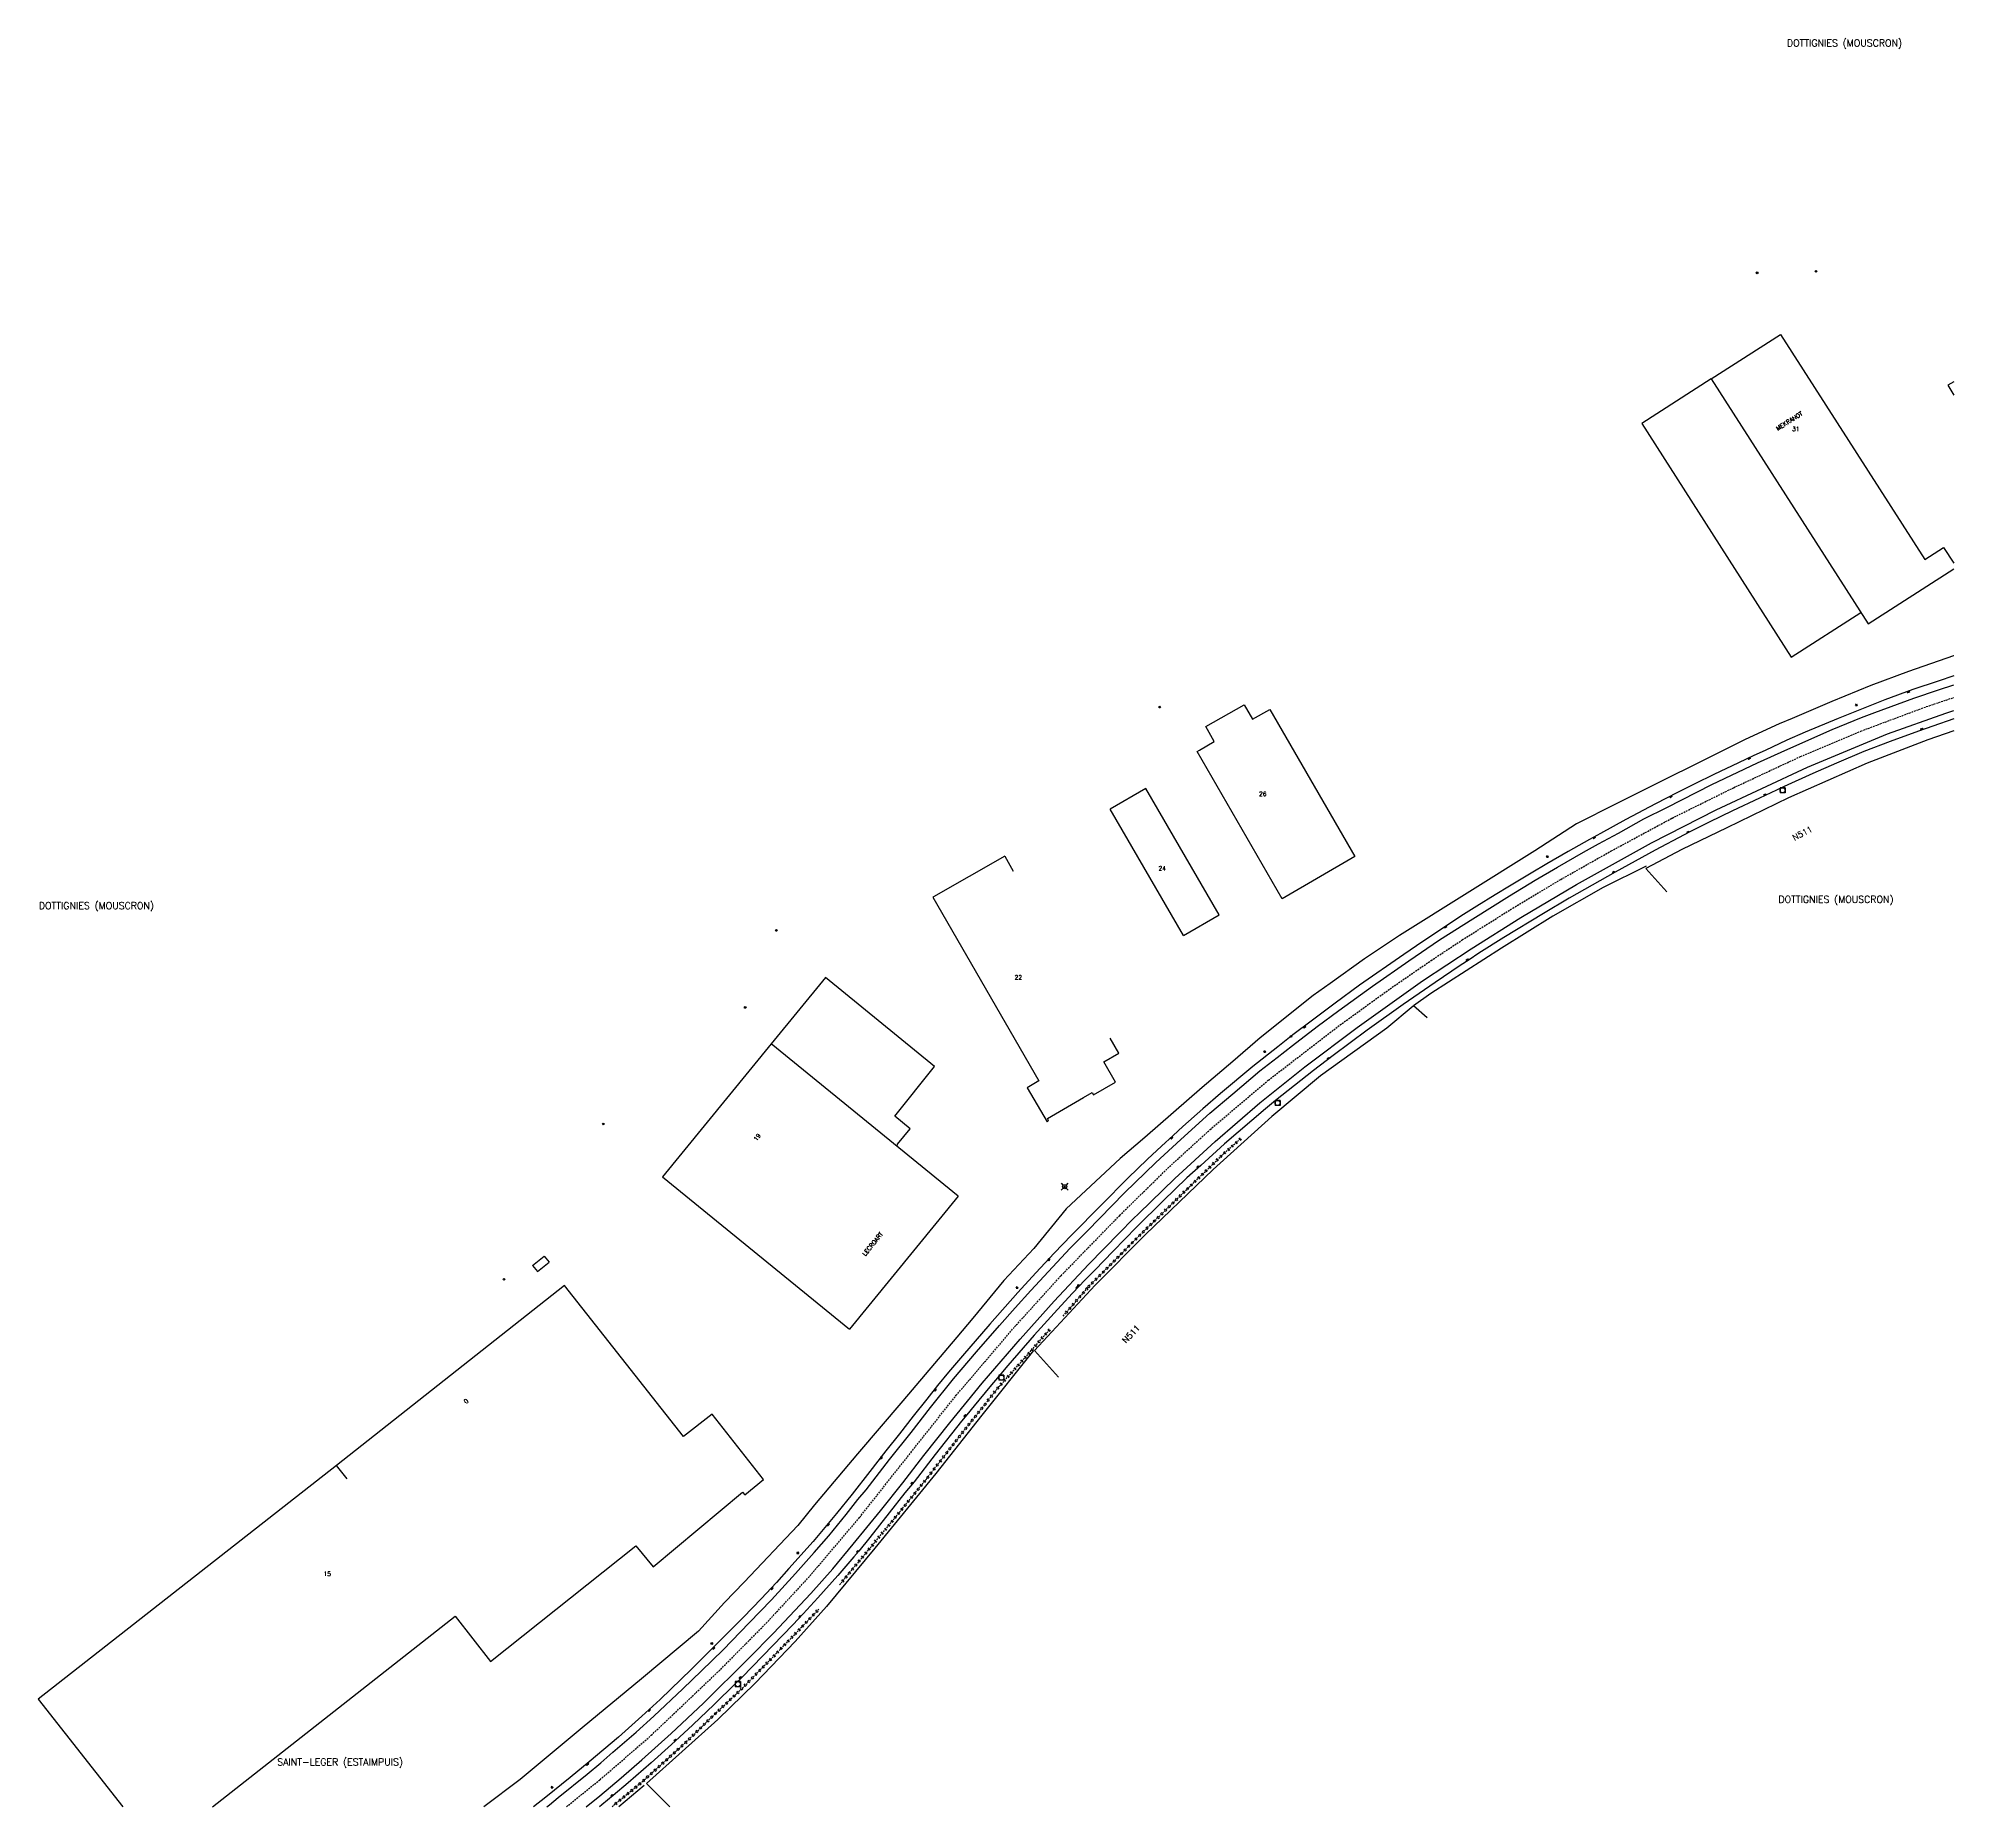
# Model space of a CAD drawing. Header units: millimetres. Extents: x 75000 to 76000, y 157000 to 157843.
# Drawn here: x 75443 to 76000, y 157000 to 157515 of the extents above; entities that cross this region are included whole.
import ezdxf
from ezdxf.enums import TextEntityAlignment as Align

# ---------------------------------------------------------------- set-up
doc = ezdxf.new("R2010")
doc.units = ezdxf.units.MM
doc.linetypes.add('DASHED', pattern=[0.75, 0.5, -0.25])
doc.layers.get('0').update_dxf_attribs({"linetype": 'CONTINUOUS'})
for name, color, linetype in [('W0001', 6, 'DASHED'), ('W0006', 2, 'CONTINUOUS'), ('W0008', 7, 'CONTINUOUS'), ('W0100', 7, 'CONTINUOUS'), ('w0101', 7, 'CONTINUOUS'), ('w0220', 5, 'DASHED'), ('w0221', 2, 'CONTINUOUS'), ('w0330', 7, 'CONTINUOUS'), ('W0400', 7, 'CONTINUOUS'), ('W0420', 7, 'CONTINUOUS'), ('w0431', 7, 'CONTINUOUS'), ('w0476', 7, 'CONTINUOUS'), ('w0850', 7, 'CONTINUOUS'), ('W0856', 7, 'CONTINUOUS'), ('W0980', 7, 'CONTINUOUS'), ('w0984', 7, 'CONTINUOUS'), ('W0989', 7, 'CONTINUOUS'), ('W0991', 7, 'CONTINUOUS')]:
    doc.layers.add(name, color=color, linetype=linetype)
doc.styles.get("Standard").update_dxf_attribs({"font": 'romans.shx', "width": 0.85})

# ---------------------------------------------------------------- blocks, each defined once
blk = doc.blocks.new('T400')
for p, q in [((-0.15, 0.3), (0.15, 0.3)), ((-0.15, -0.25), (-0.15, 0.3)), ((-0.15, 0.15), (0.15, 0.15)), ((-0.15, 0), (0.15, 0)), ((0.15, 0.3), (0.15, -0.25)), ((-0.15, -0.15), (0.15, -0.15)), ((-0.15, -0.25), (-0.15, -0.3)), ((-0.15, -0.3), (0.15, -0.3)), ((0.15, -0.3), (0.15, -0.25))]:
    blk.add_line(p, q)
blk = doc.blocks.new('T420')
for p, q in [((0.75, 0.75), (-0.75, 0.75)), ((-0.75, 0.75), (-0.75, -0.75)), ((0.75, 0.75), (0.75, -0.75)), ((0.75, -0.75), (-0.75, -0.75))]:
    blk.add_line(p, q)
blk.add_ellipse((0, 0), major_axis=(-0.53, 0.53), ratio=1, start_param=3.926991, end_param=10.210176)
blk = doc.blocks.new('T850')
for p, q in [((-0.25, -0.15), (0, 0.32)), ((0, 0.32), (0.25, -0.15)), ((-0.25, -0.15), (0.25, -0.15))]:
    blk.add_line(p, q)
for major_axis in [(-0.106, 0.106), (-0.0354, 0.0354), (-0.0236, 0.0236)]:
    blk.add_ellipse((0, 0), major_axis=major_axis, ratio=1, start_param=3.926991, end_param=10.210176)
blk = doc.blocks.new('T856')
for p, q in [((-0.125, 0), (0.125, 0)), ((0, 0.125), (0, -0.125))]:
    blk.add_line(p, q)
blk.add_ellipse((0, 0), major_axis=(-0.177, 0.177), ratio=1, start_param=3.9269908, end_param=10.2101761)
blk = doc.blocks.new('t220o')
at = {"color": 0, "linetype": 'Continuous'}
for p, q in [((-0.25, 0.25), (0.25, 0.25)), ((-0.25, -0.25), (0.25, -0.25))]:
    blk.add_line(p, q, dxfattribs=at)
blk = doc.blocks.new('T476')
at = {"color": 0, "linetype": 'ByBlock', "lineweight": -2}
for p, q in [((-1, 1), (-0.4, 0.4)), ((-0.2, 0.2), (0.2, -0.2)), ((-0.2, -0.2), (0.2, 0.2)), ((0.4, 0.4), (1, 1)), ((-0.4, -0.4), (-1, -1)), ((0.4, -0.4), (1, -1))]:
    blk.add_line(p, q, dxfattribs=at)
blk.add_circle((0, 0), 0.6, dxfattribs=at)

msp = doc.modelspace()

# ---------------------------------------------------------------- linework, layer by layer
at = {"layer": 'W0001'}
msp.add_lwpolyline([(75596.4, 157000), (75606.15, 157007.84), (75621.04, 157020.78), (75640.71, 157039.47), (75654.99, 157053.92), (75666.75, 157066.62), (75681.68, 157084.2), (75695.16, 157101.26), (75709.78, 157119.71), (75726.77, 157139.63), (75740.28, 157154.52), (75757.35, 157172.08), (75771.82, 157186.28), (75783.63, 157197.02), (75800.61, 157211.44), (75821.45, 157227.49), (75836.01, 157238.03), (75847.95, 157246.25), (75857, 157252.24), (75871.73, 157261.5), (75885.67, 157269.83), (75900.35, 157278.13), (75918.09, 157287.7), (75935.96, 157296.53), (75955.47, 157305.62), (75973.03, 157313.02), (75992.13, 157320.15), (76000, 157322.78)], dxfattribs=at)
at = {"layer": 'W0006'}
for points in [[(75590.72, 157000), (75591.48, 157000.56), (75593.93, 157002.63), (75602.4, 157009.46), (75606.34, 157012.75), (75609.92, 157015.87), (75616.68, 157021.71), (75621.83, 157026.35), (75630.27, 157034.31), (75635.72, 157039.58), (75641.95, 157045.66), (75649.54, 157053.47), (75656.01, 157060.22), (75663.03, 157067.86), (75668.48, 157074.02), (75672.68, 157078.87), (75677.74, 157085.04), (75681.2, 157089.42), (75683.58, 157092.22), (75690.42, 157101.05), (75696.64, 157108.94), (75702.33, 157116.16), (75709.04, 157124.51), (75715.68, 157132.32), (75722.34, 157140.07), (75726.91, 157145.17), (75731.46, 157150.2), (75742.97, 157162.51), (75747.87, 157167.48), (75758.74, 157178.6), (75767.89, 157187.46), (75775.1, 157194.18), (75783.6, 157201.84), (75790.22, 157207.49), (75798.16, 157214.1), (75803.21, 157218.06), (75807.58, 157221.55), (75814.83, 157227.02), (75821.08, 157231.7), (75830.93, 157238.82), (75841.43, 157246.16), (75850.36, 157252.23), (75860.11, 157258.38), (75870.73, 157265.1), (75878.25, 157269.61), (75884.75, 157273.42), (75892.28, 157277.79), (75896.63, 157280.19), (75902.5, 157283.34), (75909.87, 157287.46), (75916.54, 157290.79), (75929.66, 157297.45), (75942.94, 157303.77), (75951.76, 157307.75), (75964.69, 157313.49), (75973.14, 157316.98), (75977.03, 157318.45), (75988.43, 157322.56), (75995.58, 157325.04), (76000, 157326.49)], [(75602.12, 157000), (75606.05, 157003.16), (75612.27, 157008.37), (75618.29, 157013.59), (75626.88, 157021.32), (75636.29, 157030.16), (75649.39, 157043.08), (75656.62, 157050.49), (75667.49, 157062), (75673.84, 157069.24), (75679.82, 157076.35), (75687.71, 157086.11), (75694.21, 157094.22), (75700.41, 157102.22), (75707.89, 157111.73), (75717.32, 157123.23), (75728.35, 157136.03), (75738.27, 157147.16), (75748.25, 157157.74), (75757.26, 157167.04), (75761.29, 157171.06), (75762.89, 157172.66), (75773.35, 157182.82), (75785.08, 157193.57), (75798.08, 157204.78), (75811.22, 157215.27), (75826.41, 157226.77), (75845.49, 157240.31), (75859.59, 157249.69), (75874.1, 157258.77), (75890.26, 157268.34), (75912.04, 157280.5), (75930.88, 157290.08), (75957.43, 157302.53), (75980.78, 157312.24), (75997.7, 157318.24), (76000, 157318.98)]]:
    msp.add_lwpolyline(points, dxfattribs=at)
at = {"layer": 'W0008'}
for points in [[(76000, 157329.07), (75995.48, 157327.57), (75988.15, 157325.1), (75979.96, 157322.12), (75966.34, 157316.71), (75956.76, 157312.74), (75951.42, 157310.35), (75945.13, 157307.4), (75941.87, 157305.95), (75937.37, 157303.8), (75930.24, 157300.41), (75924.72, 157297.67), (75919.68, 157295.18), (75913.25, 157291.87), (75904.65, 157287.31), (75897.28, 157283.25), (75894.03, 157281.42), (75887.82, 157277.96), (75881.58, 157274.36), (75877.08, 157271.68), (75870.81, 157267.91), (75866.6, 157265.32), (75861.29, 157262.05), (75856.62, 157259.11), (75853.59, 157257.09), (75845.52, 157251.81), (75839.97, 157248.02), (75827.14, 157239.09), (75820.01, 157233.84), (75813.01, 157228.62), (75807.72, 157224.59), (75803.32, 157221.15), (75796.05, 157215.42), (75786.64, 157207.58), (75781.52, 157203.11), (75775.74, 157197.98), (75772.93, 157195.37), (75769.51, 157192.23), (75765.42, 157188.41), (75759.72, 157182.93), (75752.03, 157175.13), (75743.28, 157166.32), (75738.33, 157161.1), (75732.93, 157155.33), (75727.74, 157149.61), (75719.55, 157140.44), (75711.57, 157131.18), (75707.58, 157126.42), (75704.38, 157122.54), (75701.23, 157118.61), (75697.28, 157113.66), (75693.28, 157108.55), (75689.33, 157103.52), (75684.69, 157097.58), (75679.47, 157090.99), (75674.98, 157085.33), (75668.12, 157077.14), (75661.13, 157069.28), (75657.5, 157065.26), (75653.06, 157060.46), (75647.86, 157055.12), (75642.46, 157049.7), (75632.81, 157039.99), (75623.68, 157031.24), (75618.32, 157026.3), (75611.48, 157020.27), (75603.02, 157013.02), (75597.48, 157008.45), (75590.38, 157002.77), (75586.84, 157000)], [(76000, 157316.53), (75993.89, 157314.46), (75989.73, 157313.03), (75981.54, 157309.99), (75973.88, 157307.03), (75965.94, 157303.67), (75959.05, 157300.7), (75950.71, 157296.92), (75948.44, 157295.83), (75943.5, 157293.52), (75935.61, 157289.76), (75928.86, 157286.46), (75923.42, 157283.77), (75921.54, 157282.84), (75913.15, 157278.4), (75901.51, 157271.96), (75897.02, 157269.46), (75888.17, 157264.39), (75880.64, 157259.96), (75869.1, 157252.93), (75861.86, 157248.35), (75859.04, 157246.48), (75856.43, 157244.77), (75849.12, 157239.85), (75839.81, 157233.46), (75829.38, 157225.96), (75819.48, 157218.61), (75813.74, 157214.2), (75802.65, 157205.47), (75799.78, 157203.05), (75787.88, 157192.86), (75780.95, 157186.59), (75776.91, 157182.96), (75770.01, 157176.32), (75762.28, 157168.64), (75755.41, 157161.66), (75750.07, 157156.13), (75747.11, 157153.08), (75745.51, 157151.47), (75743.63, 157149.41), (75739.24, 157144.64), (75732.51, 157137.21), (75724.84, 157128.35), (75722.25, 157125.36), (75719.57, 157122.16), (75714.99, 157116.67), (75712.86, 157114.02), (75711.33, 157112.2), (75703.67, 157102.5), (75697.51, 157094.53), (75694.87, 157091.33), (75690.32, 157085.52), (75684.65, 157078.35), (75681.42, 157074.39), (75680.01, 157072.74), (75675.31, 157067.26), (75669.57, 157060.82), (75665.3, 157056.11), (75662.27, 157052.91), (75653.55, 157043.91), (75647.37, 157037.62), (75645.52, 157035.83), (75639.37, 157029.74), (75633.11, 157023.81), (75629.26, 157020.19), (75626.94, 157018.13), (75620.99, 157012.72), (75614.31, 157006.96), (75609.98, 157003.24), (75606.65, 157000.52), (75606.01, 157000)]]:
    msp.add_lwpolyline(points, dxfattribs=at)
at = {"layer": 'W0100'}
for points in [[(75929.46, 157415.47), (75909.3, 157402.51), (75952.69, 157334.56), (75972.96, 157347.55), (75972.96, 157347.55), (75972.96, 157347.55)], [(76000, 157414.67), (75998.32, 157413.7)], [(75998.32, 157413.7), (76000, 157410.8)], [(75804.6, 157264.24), (75779.88, 157307.11), (75780.55, 157307.49), (75784.88, 157309.97), (75782.41, 157314.31), (75793.54, 157320.67), (75795.99, 157316.44), (75801.01, 157319.31), (75825.79, 157276.5), (75804.6, 157264.23)], [(75764.95, 157296.28), (75754.59, 157290.32)], [(75786.26, 157259.55), (75764.95, 157296.28)], [(75775.9, 157253.56), (75754.59, 157290.32)], [(75723.89, 157276.61), (75703.19, 157264.8), (75703.02, 157264.7), (75733.86, 157211.26), (75730.44, 157209.2), (75736.2, 157199.32), (75736.68, 157199.64), (75736.32, 157200.28), (75746.84, 157206.36), (75749.34, 157207.81), (75749.73, 157207.14), (75756.17, 157210.89), (75752.75, 157216.77), (75757.08, 157219.29)], [(75723.89, 157276.61), (75726.37, 157272.27)], [(75775.9, 157253.56), (75786.26, 157259.55)], [(75692.61, 157192.09), (75692.68, 157192.78), (75696.36, 157197.25), (75691.89, 157200.93), (75703.48, 157215.37), (75671.72, 157241.3), (75655.92, 157221.99)], [(75757.08, 157219.29), (75754.56, 157223.61)], [(75653.69, 157095.26), (75638.74, 157114.22), (75630.45, 157107.71), (75595.85, 157151.65), (75529.48, 157099.32)], [(75529.48, 157099.32), (75442.72, 157031.3), (75467.32, 157000)], [(75532.57, 157095.4), (75529.48, 157099.32)], [(75493.41, 157000), (75563.97, 157055.47), (75574.33, 157042.3), (75616.53, 157075.88), (75621.65, 157069.76), (75647.62, 157091.5), (75648.27, 157090.72), (75653.69, 157095.26)]]:
    msp.add_lwpolyline(points, dxfattribs=at)
at = {"layer": 'w0101'}
for points in [[(75929.46, 157415.47), (75949.64, 157428.37), (75991.56, 157362.95), (75997.04, 157366.45)], [(75929.46, 157415.47), (75975.07, 157344.24)], [(75997.04, 157366.45), (76000, 157361.86)], [(75975.07, 157344.24), (76000, 157360.22)], [(75655.92, 157221.99), (75624.35, 157183.28)], [(75710.33, 157177.65), (75655.92, 157221.99)], [(75624.35, 157183.28), (75678.7, 157138.95)], [(75710.33, 157177.65), (75678.7, 157138.95)]]:
    msp.add_lwpolyline(points, dxfattribs=at)
at = {"layer": 'w0220'}
for points in [[(75740.9, 157142.78), (75748.17, 157151.12), (75747.92, 157150.93), (75762.2, 157165.31), (75775.98, 157178.77), (75787.67, 157190.09), (75792.54, 157194.43)], [(75675.86, 157064.56), (75684.31, 157074.77), (75692.28, 157084.44), (75701.18, 157095.42), (75710.79, 157107.79), (75722.31, 157122.28), (75731.65, 157132.75), (75736.91, 157138.8)], [(75609.64, 157000), (75618.41, 157007.28), (75631.29, 157018.88), (75637.72, 157025.2), (75646.99, 157033.94), (75655.68, 157042.75), (75664.77, 157052.2), (75669.85, 157057.53)]]:
    msp.add_lwpolyline(points, dxfattribs=at)
at = {"layer": 'w0221'}
msp.add_lwpolyline([(76000, 157334.91), (75999.9, 157334.89), (75986.86, 157330.33), (75975.91, 157326.31), (75964.58, 157321.63), (75952.99, 157316.67), (75949.2, 157315.11), (75939.31, 157310.52), (75901.83, 157291.87), (75890.21, 157286.03), (75878.18, 157278.14), (75838.8, 157253.56), (75828.57, 157246.77), (75818.54, 157239.6), (75813.61, 157236.1), (75798.22, 157223.73), (75790.3, 157216.85), (75781.37, 157209.27), (75764.63, 157194.73), (75757.49, 157188.61), (75741.74, 157174.01), (75732.37, 157162.48), (75723.68, 157153.08), (75714.6, 157142.15), (75710, 157136.59), (75694.24, 157118.11), (75681.11, 157102.66), (75668.59, 157087.82), (75663.66, 157081.83), (75648.04, 157065.34), (75642.39, 157059.45), (75634.78, 157051.07), (75618.2, 157037.25), (75600.92, 157022.98), (75582.94, 157007.9), (75572.34, 157000)], dxfattribs=at)
at = {"layer": 'w0330'}
for points in [[(76000, 157313.13), (75992.51, 157310.48), (75974.83, 157303.63), (75951.96, 157293.54), (75934, 157284.82), (75920.91, 157278.57), (75910.43, 157273.02), (75916.51, 157266.2)], [(75910.49, 157273.72), (75898.01, 157267.52), (75883.34, 157259.14), (75868.44, 157249.88), (75847.88, 157236.65), (75842.87, 157233.06)], [(75842.73, 157232.94), (75835.03, 157226.57), (75815.78, 157212.64), (75801.58, 157200.81), (75784.55, 157185.42), (75764.82, 157166.55), (75750.26, 157151.77), (75732.59, 157132.78), (75739.59, 157124.97)], [(75846.79, 157229.58), (75842.87, 157233.06)], [(75732.24, 157132.79), (75717.2, 157113.96), (75703.88, 157096.93), (75686.08, 157075.21), (75672.05, 157058.28), (75662.92, 157048.06), (75651.31, 157035.98), (75640.41, 157025.33), (75619.72, 157006.78), (75626.43, 157000)], [(75619.03, 157006.21), (75611.59, 157000)]]:
    msp.add_lwpolyline(points, dxfattribs=at)
at = {"layer": 'w0431'}
for points in [[(75586.51, 157157.47), (75589.94, 157160.19), (75591.34, 157158.46)], [(75586.51, 157157.47), (75587.92, 157155.74)], [(75587.92, 157155.74), (75591.34, 157158.46)]]:
    msp.add_lwpolyline(points, dxfattribs=at)

# ---------------------------------------------------------------- block references
at = {"layer": 'w0220'}
for p, rotation in [((75790.15, 157192.3), 41.74439096848489), ((75791.27, 157193.3), 41.74439096848489), ((75792.39, 157194.3), 41.74439096848489), ((75784.67, 157187.19), 44.09591610755933), ((75785.75, 157188.23), 44.09591610755933), ((75786.83, 157189.27), 44.09591610755933), ((75787.91, 157190.31), 41.74439096848489), ((75789.03, 157191.31), 41.74439096848489), ((75778.21, 157180.92), 44.09591610755933), ((75779.28, 157181.97), 44.09591610755933), ((75780.36, 157183.01), 44.09591610755933), ((75781.44, 157184.05), 44.09591610755933), ((75782.52, 157185.1), 44.09591610755933), ((75783.59, 157186.14), 44.09591610755933), ((75772.83, 157175.69), 44.3059730385819), ((75773.91, 157176.74), 44.3059730385819), ((75774.98, 157177.79), 44.3059730385819), ((75776.05, 157178.84), 44.09591610755933), ((75777.13, 157179.88), 44.09591610755933), ((75767.46, 157170.45), 44.3059730385819), ((75768.54, 157171.5), 44.3059730385819), ((75769.61, 157172.55), 44.3059730385819), ((75770.69, 157173.6), 44.3059730385819), ((75771.76, 157174.64), 44.3059730385819), ((75762.1, 157165.21), 45.19588907739366), ((75763.17, 157166.26), 44.3059730385819), ((75764.24, 157167.31), 44.3059730385819), ((75765.32, 157168.36), 44.3059730385819), ((75766.39, 157169.41), 44.3059730385819), ((75755.76, 157158.83), 45.19588907739366), ((75756.81, 157159.89), 45.19588907739366), ((75757.87, 157160.96), 45.19588907739366), ((75758.93, 157162.02), 45.19588907739366), ((75759.99, 157163.08), 45.19588907739366), ((75761.04, 157164.15), 45.19588907739366), ((75750.47, 157153.51), 45.19588907739366), ((75751.53, 157154.57), 45.19588907739366), ((75752.59, 157155.63), 45.19588907739366), ((75753.64, 157156.7), 45.19588907739366), ((75754.7, 157157.76), 45.19588907739366), ((75745.83, 157148.44), 48.94909347847051), ((75746.82, 157149.57), 48.94909347847051), ((75747.8, 157150.7), 48.94909347847051), ((75748.36, 157151.38), 45.19588907739366), ((75749.41, 157152.44), 45.19588907739366), ((75741.89, 157143.91), 48.94909347847051), ((75742.88, 157145.04), 48.94909347847051), ((75743.86, 157146.17), 48.94909347847051), ((75744.85, 157147.3), 48.94909347847051), ((75734.85, 157136.43), 48.98082928152856), ((75735.84, 157137.56), 48.98082928152856), ((75736.82, 157138.69), 48.98082928152856), ((75729.9, 157130.79), 48.23796003596369), ((75730.9, 157131.91), 48.23796003596369), ((75731.9, 157133.03), 48.98082928152856), ((75732.88, 157134.16), 48.98082928152856), ((75733.87, 157135.3), 48.98082928152856), ((75724.91, 157125.2), 48.23796003596369), ((75725.91, 157126.32), 48.23796003596369), ((75726.91, 157127.44), 48.23796003596369), ((75727.91, 157128.55), 48.23796003596369), ((75728.91, 157129.67), 48.23796003596369), ((75721, 157120.65), 51.52191372705202), ((75721.94, 157121.82), 51.52191372705202), ((75722.91, 157122.96), 48.23796003596369), ((75723.91, 157124.08), 48.23796003596369), ((75716.34, 157114.77), 51.52191372705202), ((75717.27, 157115.95), 51.52191372705202), ((75718.2, 157117.12), 51.52191372705202), ((75719.14, 157118.3), 51.52191372705202), ((75720.07, 157119.47), 51.52191372705202), ((75711.67, 157108.9), 51.52191372705202), ((75712.61, 157110.08), 51.52191372705202), ((75713.54, 157111.25), 51.52191372705202), ((75714.47, 157112.43), 51.52191372705202), ((75715.4, 157113.6), 51.52191372705202), ((75707.06, 157102.99), 52.14651762896896), ((75707.98, 157104.17), 52.14651762896896), ((75708.9, 157105.36), 52.14651762896896), ((75709.82, 157106.54), 52.14651762896896), ((75710.74, 157107.73), 52.14651762896896), ((75703.38, 157098.25), 52.14651762896896), ((75704.3, 157099.44), 52.14651762896896), ((75705.22, 157100.62), 52.14651762896896), ((75706.14, 157101.81), 52.14651762896896), ((75698.71, 157092.38), 50.98320542810872), ((75699.65, 157093.55), 50.98320542810872), ((75700.6, 157094.71), 50.98320542810872), ((75701.53, 157095.88), 52.14651762896896), ((75702.45, 157097.07), 52.14651762896896), ((75693.99, 157086.55), 50.98320542810872), ((75694.93, 157087.72), 50.98320542810872), ((75695.88, 157088.88), 50.98320542810872), ((75696.82, 157090.05), 50.98320542810872), ((75697.77, 157091.21), 50.98320542810872), ((75689.24, 157080.75), 50.54103665667696), ((75690.19, 157081.91), 50.54103665667696), ((75691.15, 157083.07), 50.54103665667696), ((75692.1, 157084.22), 50.54103665667696), ((75693.04, 157085.39), 50.98320542810872), ((75685.43, 157076.12), 50.54103665667696), ((75686.38, 157077.27), 50.54103665667696), ((75687.33, 157078.43), 50.54103665667696), ((75688.29, 157079.59), 50.54103665667696), ((75680.65, 157070.34), 50.37380462073215), ((75681.6, 157071.49), 50.37380462073215), ((75682.56, 157072.65), 50.37380462073215), ((75683.52, 157073.8), 50.37380462073215), ((75684.47, 157074.96), 50.54103665667696), ((75676.82, 157065.72), 50.37380462073215), ((75677.78, 157066.87), 50.37380462073215), ((75678.73, 157068.03), 50.37380462073215), ((75679.69, 157069.18), 50.37380462073215), ((75666.17, 157053.66), 46.45808315724191), ((75667.2, 157054.75), 46.45808315724191), ((75668.23, 157055.84), 46.45808315724191), ((75669.27, 157056.93), 46.45808315724191), ((75659.93, 157047.17), 46.10016132533087), ((75660.97, 157048.25), 46.10016132533087), ((75662.02, 157049.33), 46.10016132533087), ((75663.06, 157050.41), 46.10016132533087), ((75664.1, 157051.49), 46.10016132533087), ((75665.13, 157052.58), 46.45808315724191), ((75654.72, 157041.78), 45.38290434713582), ((75655.77, 157042.85), 46.10016132533087), ((75656.81, 157043.93), 46.10016132533087), ((75657.85, 157045.01), 46.10016132533087), ((75658.89, 157046.09), 46.10016132533087), ((75649.45, 157036.44), 45.38290434713582), ((75650.51, 157037.51), 45.38290434713582), ((75651.56, 157038.57), 45.38290434713582), ((75652.62, 157039.64), 45.38290434713582), ((75653.67, 157040.71), 45.38290434713582), ((75644.09, 157031.2), 43.30456286484088), ((75645.18, 157032.23), 43.30456286484088), ((75646.27, 157033.26), 43.30456286484088), ((75647.35, 157034.3), 45.38290434713582), ((75648.4, 157035.37), 45.38290434713582), ((75637.54, 157025.03), 44.50092829948415), ((75638.63, 157026.06), 43.30456286484088), ((75639.72, 157027.09), 43.30456286484088), ((75640.81, 157028.12), 43.30456286484088), ((75641.9, 157029.15), 43.30456286484088), ((75642.99, 157030.17), 43.30456286484088), ((75632.19, 157019.77), 44.50092829948415), ((75633.26, 157020.82), 44.50092829948415), ((75634.33, 157021.87), 44.50092829948415), ((75635.4, 157022.92), 44.50092829948415), ((75636.47, 157023.98), 44.50092829948415), ((75626.66, 157014.71), 42.03290701446089), ((75627.77, 157015.71), 42.03290701446089), ((75628.89, 157016.72), 42.03290701446089), ((75630, 157017.72), 42.03290701446089), ((75631.11, 157018.73), 42.03290701446089), ((75619.97, 157008.68), 42.03290701446089), ((75621.09, 157009.69), 42.03290701446089), ((75622.2, 157010.69), 42.03290701446089), ((75623.31, 157011.7), 42.03290701446089), ((75624.43, 157012.7), 42.03290701446089), ((75625.54, 157013.7), 42.03290701446089), ((75613.1, 157002.87), 39.66437285718904), ((75614.26, 157003.83), 39.66437285718904), ((75615.41, 157004.79), 39.66437285718904), ((75616.56, 157005.74), 39.66437285718904), ((75617.72, 157006.7), 39.66437285718904), ((75618.86, 157007.68), 42.03290701446089), ((75610.79, 157000.96), 39.66437285718904), ((75611.95, 157001.91), 39.66437285718904)]:
    msp.add_blockref('t220o', p, dxfattribs=dict(at, rotation=rotation))
at = {"layer": 'W0400'}
for p, rotation in [((75986.79, 157324.38), 290.4003724935744), ((75990.69, 157313.65), 290.43190776028), ((75940.49, 157305.01), 295.3644328517871), ((75917.71, 157293.92), 297.5597698109794), ((75945.09, 157294.52), 295.3516803824608), ((75895.41, 157281.99), 298.6454582090122), ((75922.7, 157283.61), 294.8789303694909), ((75901.02, 157271.96), 300.7617864315932), ((75852.19, 157255.98), 303.0513092054658), ((75858.49, 157246.43), 304.0866234619581), ((75811.13, 157226.87), 307.6734918714052), ((75818.04, 157217.76), 306.7489564462273), ((75772.47, 157194.67), 312.12424241258), ((75780.07, 157186.14), 310.0556628579145), ((75736.73, 157159.17), 317.2456788857247), ((75744.95, 157151.14), 314.8911123435308), ((75703.66, 157121.29), 322.3119231499074), ((75712.36, 157113.81), 318.3129408358209), ((75687.98, 157101.54), 321.5928284753523), ((75696.9, 157094.16), 318.6371575068022), ((75672.58, 157082.08), 318.479134498232), ((75681.04, 157074.25), 317.0707449597323), ((75656.19, 157063.5), 315.5240744723413), ((75664.3, 157055.34), 315.945748928193), ((75639.27, 157046.09), 314.5915836595009), ((75646.94, 157037.53), 312.3997451658982), ((75620.46, 157028.03), 313.1314603252969), ((75627.99, 157019.34), 310.815348579841), ((75602.46, 157012.32), 309.8687673197365), ((75609.59, 157003.23), 308.8354182728448)]:
    msp.add_blockref('T400', p, dxfattribs=dict(at, rotation=rotation))
at = {"layer": 'W0420'}
for p in [(75950.22, 157295.79), (75803.29, 157204.8), (75722.92, 157124.84), (75646.25, 157035.67)]:
    msp.add_blockref('T420', p, dxfattribs=at)
at = {"layer": 'w0476'}
msp.add_blockref('T476', (75741.34, 157180.41), dxfattribs=at)
at = {"layer": 'w0850'}
for p in [(75971.69, 157320.59), (75881.81, 157276.51), (75799.56, 157219.72), (75727.48, 157151.05), (75663.71, 157073.83), (75592.2, 157005.64)]:
    msp.add_blockref('T850', p, dxfattribs=at)
at = {"layer": 'W0856'}
for p in [(75942.79, 157446.36), (75959.95, 157446.8), (75959.95, 157446.8), (75768.98, 157319.98), (75768.98, 157319.98), (75657.46, 157255), (75648.4, 157232.58), (75648.4, 157232.58), (75807.18, 157224.16), (75807.18, 157224.16), (75607.11, 157198.67), (75578.21, 157153.48), (75578.21, 157153.48), (75745.39, 157151.67), (75638.67, 157047.49), (75638.67, 157047.49)]:
    msp.add_blockref('T856', p, dxfattribs=at)

# ---------------------------------------------------------------- texts
at = {"layer": 'W0980'}
for p in [(75968.24, 157513.09), (75459.64, 157262.09)]:
    msp.add_text('DOTTIGNIES (MOUSCRON)', height=2, dxfattribs=at).set_placement(p, align=Align.MIDDLE)
for s, p in [('DOTTIGNIES (MOUSCRON)', (75949, 157264.02)), ('SAINT-LEGER (ESTAIMPUIS)', (75512.24, 157013.01))]:
    msp.add_text(s, height=2, dxfattribs=at).set_placement(p, align=Align.MIDDLE_LEFT)
at = {"layer": 'w0984'}
for s, rotation, p in [('MEKRANOT', 32.1931, (75952.51, 157402.71)), ('LECROART', 50.7455, (75685.98, 157163.37))]:
    msp.add_text(s, height=1.25, rotation=rotation, dxfattribs=at).set_placement(p, align=Align.CENTER)
at = {"layer": 'W0989'}
for rotation, p in [(27.6759, (75953.26, 157281.85)), (45.8467, (75758.51, 157135.35))]:
    msp.add_text('N511', height=1.75, rotation=rotation, dxfattribs=at).set_placement(p, align=Align.MIDDLE_LEFT)
at = {"layer": 'W0991'}
for s, p in [('31', (75954.06, 157400.33)), ('26', (75798.97, 157294.11)), ('24', (75769.72, 157272.45)), ('22', (75727.84, 157240.69)), ('15', (75526.79, 157067.15))]:
    msp.add_text(s, height=1.25, dxfattribs=at).set_placement(p, align=Align.CENTER)
for s, rotation, p in [('19', 50.7967, (75652.34, 157194.43)), ('0', 42.0505, (75567.62, 157117.52))]:
    msp.add_text(s, height=1.25, rotation=rotation, dxfattribs=at).set_placement(p, align=Align.CENTER)

doc.saveas('drawing.dxf')
